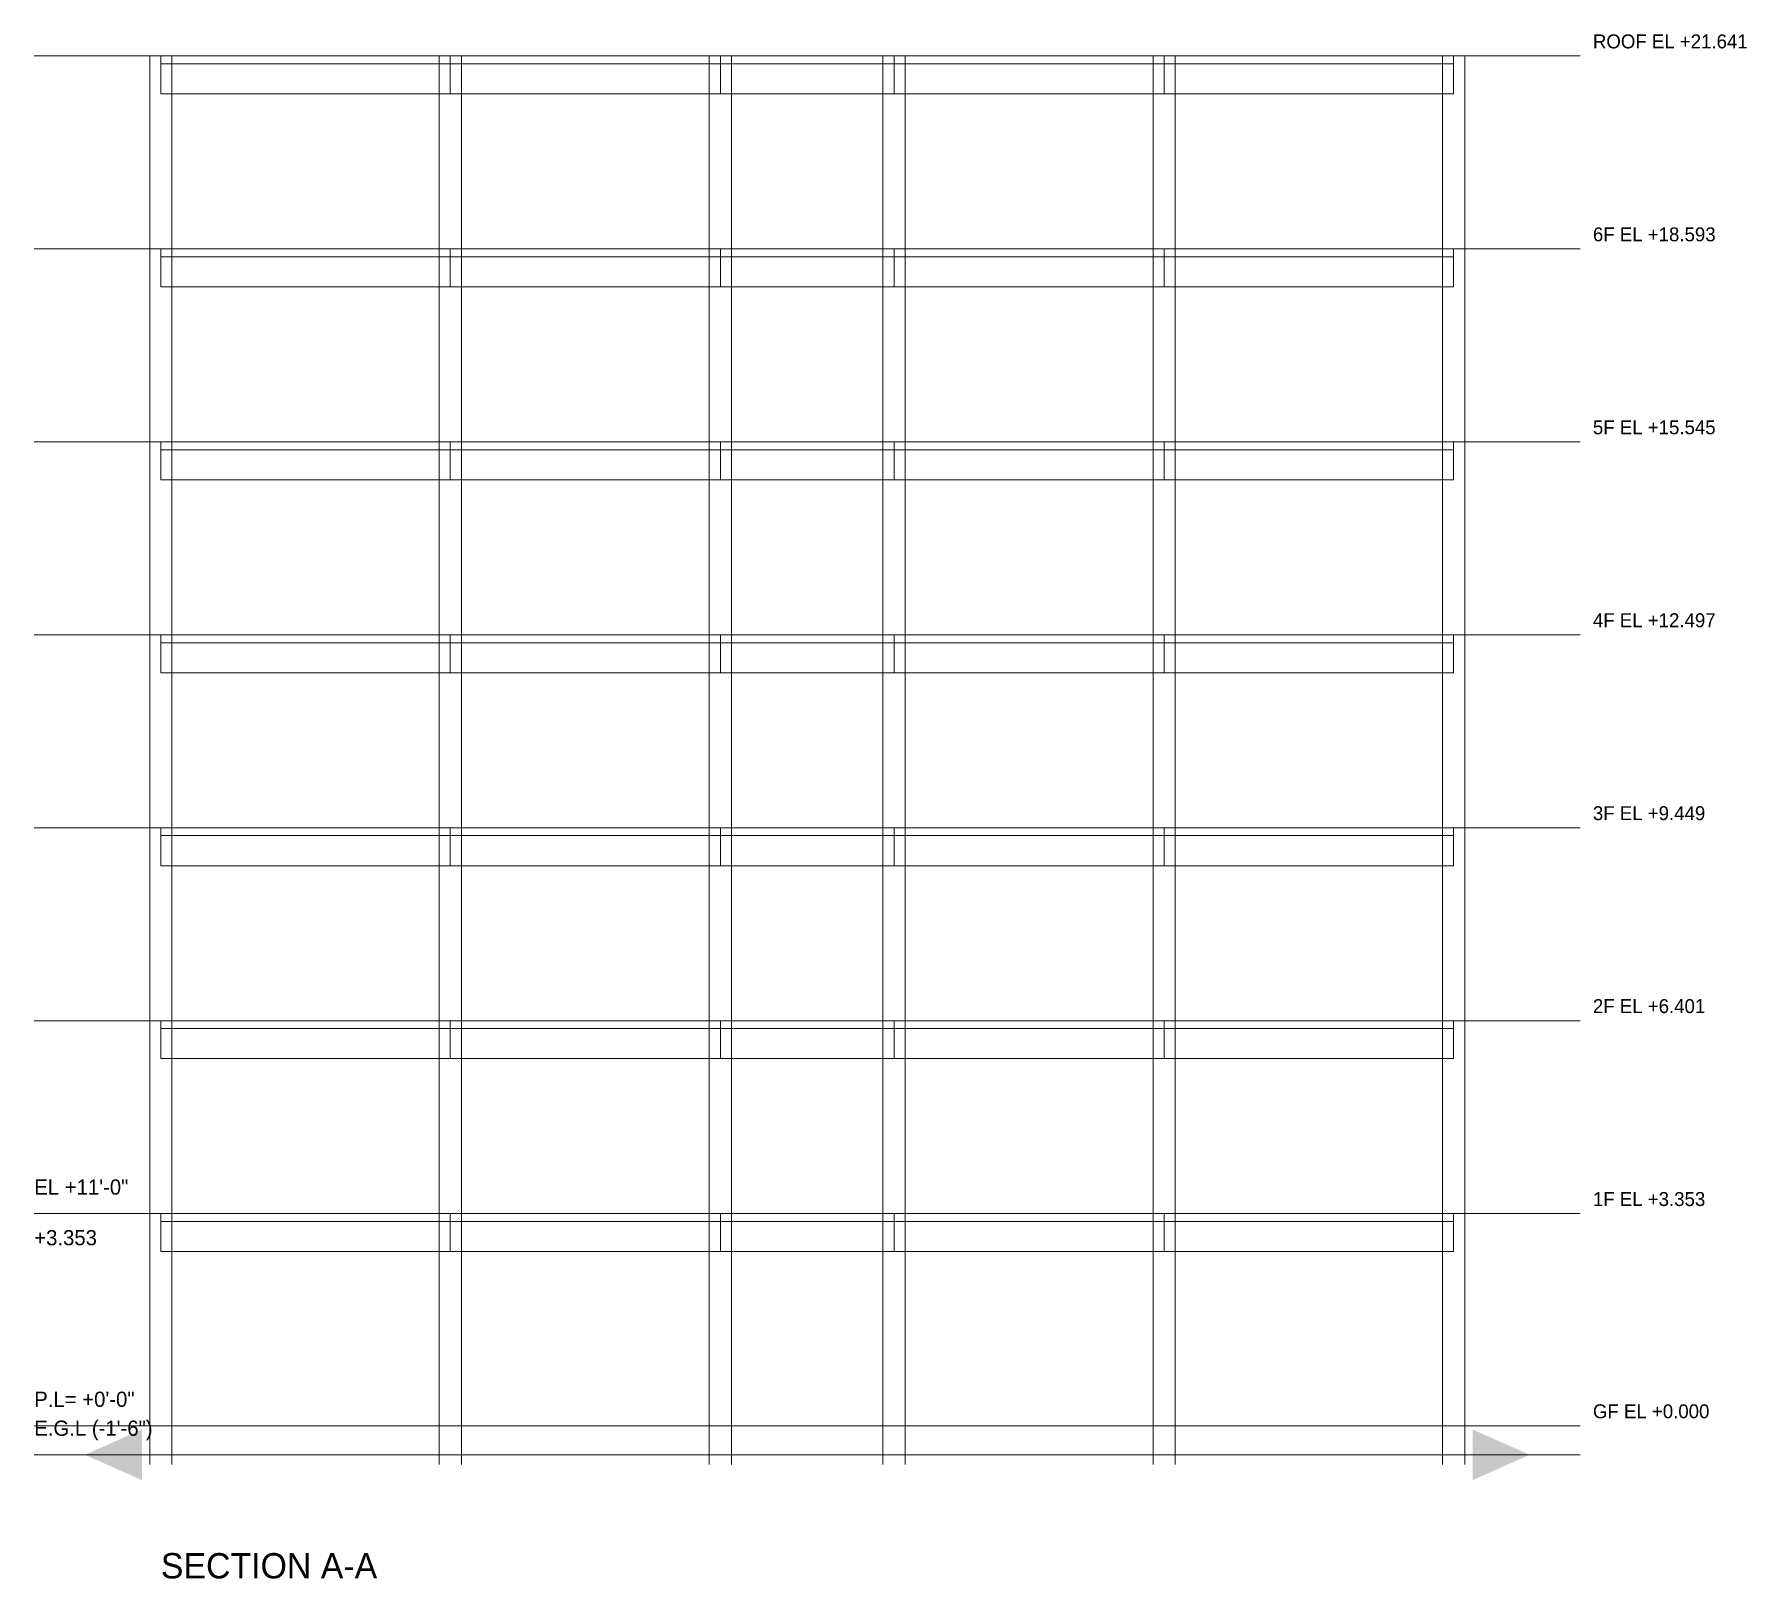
# Model space of a CAD drawing. Extents: x -3200 to 1422622, y -1410602 to 19050.
# Drawn here: x 598000 to 625052, y -1202415 to -1178016 of the extents above; entities that cross this region are included whole.
import ezdxf

# ---------------------------------------------------------------- set-up
doc = ezdxf.new("R2010")
doc.units = 0
for name, color, linetype, lineweight, plot in [('Arrow', 7, 'Continuous', 0, False), ('Beam Line', 4, 'Continuous', 0, False), ('Column', 1, 'Continuous', 0, False), ('Foundation', 3, 'Continuous', 0, False), ('Grid', 8, 'Continuous', 0, False), ('Slab', 5, 'Continuous', 0, False), ('Text-1', 7, 'Continuous', 0, False), ('Text-2', 7, 'Continuous', 0, False)]:
    doc.layers.add(name, color=color, linetype=linetype, lineweight=lineweight, plot=plot)

msp = doc.modelspace()

# ---------------------------------------------------------------- texts
at = {"layer": 'Text-1'}
for s, height, p in [('EL +11\'-0"', 240, (598000, -1196347)), ('+3.353', 240, (598000, -1197147)), ('P.L= +0\'-0"', 240, (598000, -1199700)), ('E.G.L (-1\'-6")', 240, (598000, -1200157)), ('SECTION A-A', 400, (600000, -1202410))]:
    msp.add_text(s, height=height, dxfattribs=at).set_placement(p)
at = {"layer": 'Text-2'}
for s, p in [('ROOF EL +21.641', (622622, -1178239)), ('6F EL +18.593', (622622, -1181287)), ('5F EL +15.545', (622622, -1184335)), ('4F EL +12.497', (622622, -1187383)), ('3F EL +9.449', (622622, -1190431)), ('2F EL +6.401', (622622, -1193479)), ('1F EL +3.353', (622622, -1196527)), ('GF EL +0.000', (622622, -1199880))]:
    msp.add_text(s, height=220, dxfattribs=at).set_placement(p)

# ---------------------------------------------------------------- linework, layer by layer
at = {"layer": 'Arrow'}
for points in [[(598800, -1200457), (599700, -1200057), (599700, -1200857)], [(621622, -1200457), (620722, -1200057), (620722, -1200857)]]:
    msp.add_solid(points, dxfattribs=at)
at = {"layer": 'Beam Line'}
for points in [[(600000, -1178959), (604572, -1178959), (604572, -1178359), (600000, -1178359)], [(604572, -1178959), (608839, -1178959), (608839, -1178359), (604572, -1178359)], [(608839, -1178959), (611582, -1178959), (611582, -1178359), (608839, -1178359)], [(611582, -1178959), (615850, -1178959), (615850, -1178359), (611582, -1178359)], [(615850, -1178959), (620422, -1178959), (620422, -1178359), (615850, -1178359)], [(600000, -1182007), (604572, -1182007), (604572, -1181407), (600000, -1181407)], [(604572, -1182007), (608839, -1182007), (608839, -1181407), (604572, -1181407)], [(608839, -1182007), (611582, -1182007), (611582, -1181407), (608839, -1181407)], [(611582, -1182007), (615850, -1182007), (615850, -1181407), (611582, -1181407)], [(615850, -1182007), (620422, -1182007), (620422, -1181407), (615850, -1181407)], [(600000, -1185055), (604572, -1185055), (604572, -1184455), (600000, -1184455)], [(604572, -1185055), (608839, -1185055), (608839, -1184455), (604572, -1184455)], [(608839, -1185055), (611582, -1185055), (611582, -1184455), (608839, -1184455)], [(611582, -1185055), (615850, -1185055), (615850, -1184455), (611582, -1184455)], [(615850, -1185055), (620422, -1185055), (620422, -1184455), (615850, -1184455)], [(600000, -1188103), (604572, -1188103), (604572, -1187503), (600000, -1187503)], [(604572, -1188103), (608839, -1188103), (608839, -1187503), (604572, -1187503)], [(608839, -1188103), (611582, -1188103), (611582, -1187503), (608839, -1187503)], [(611582, -1188103), (615850, -1188103), (615850, -1187503), (611582, -1187503)], [(615850, -1188103), (620422, -1188103), (620422, -1187503), (615850, -1187503)], [(600000, -1191151), (604572, -1191151), (604572, -1190551), (600000, -1190551)], [(604572, -1191151), (608839, -1191151), (608839, -1190551), (604572, -1190551)], [(608839, -1191151), (611582, -1191151), (611582, -1190551), (608839, -1190551)], [(611582, -1191151), (615850, -1191151), (615850, -1190551), (611582, -1190551)], [(615850, -1191151), (620422, -1191151), (620422, -1190551), (615850, -1190551)], [(600000, -1194199), (604572, -1194199), (604572, -1193599), (600000, -1193599)], [(604572, -1194199), (608839, -1194199), (608839, -1193599), (604572, -1193599)], [(608839, -1194199), (611582, -1194199), (611582, -1193599), (608839, -1193599)], [(611582, -1194199), (615850, -1194199), (615850, -1193599), (611582, -1193599)], [(615850, -1194199), (620422, -1194199), (620422, -1193599), (615850, -1193599)], [(600000, -1197247), (604572, -1197247), (604572, -1196647), (600000, -1196647)], [(604572, -1197247), (608839, -1197247), (608839, -1196647), (604572, -1196647)], [(608839, -1197247), (611582, -1197247), (611582, -1196647), (608839, -1196647)], [(611582, -1197247), (615850, -1197247), (615850, -1196647), (611582, -1196647)], [(615850, -1197247), (620422, -1197247), (620422, -1196647), (615850, -1196647)]]:
    msp.add_lwpolyline(points, close=True, dxfattribs=at)
at = {"layer": 'Column'}
for p, q in [((599825, -1200610), (599825, -1178359)), ((600175, -1200610), (600175, -1178359)), ((604397, -1200610), (604397, -1178359)), ((604747, -1200610), (604747, -1178359)), ((608664, -1200610), (608664, -1178359)), ((609014, -1200610), (609014, -1178359)), ((611407, -1200610), (611407, -1178359)), ((611757, -1200610), (611757, -1178359)), ((615675, -1200610), (615675, -1178359)), ((616025, -1200610), (616025, -1178359)), ((620247, -1200610), (620247, -1178359)), ((620597, -1200610), (620597, -1178359))]:
    msp.add_line(p, q, dxfattribs=at)
at = {"layer": 'Foundation'}
msp.add_line((598000, -1200457), (622422, -1200457), dxfattribs=at)
at = {"layer": 'Grid'}
for p, q in [((598000, -1178359), (622422, -1178359)), ((598000, -1181407), (622422, -1181407)), ((598000, -1184455), (622422, -1184455)), ((598000, -1187503), (622422, -1187503)), ((598000, -1190551), (622422, -1190551)), ((598000, -1193599), (622422, -1193599)), ((598000, -1196647), (622422, -1196647)), ((598000, -1200000), (622422, -1200000))]:
    msp.add_line(p, q, dxfattribs=at)
at = {"layer": 'Slab'}
for p, q in [((600000, -1178484), (620422, -1178484)), ((600000, -1181532), (620422, -1181532)), ((600000, -1184580), (620422, -1184580)), ((600000, -1187628), (620422, -1187628)), ((600000, -1190676), (620422, -1190676)), ((600000, -1193724), (620422, -1193724)), ((600000, -1196772), (620422, -1196772))]:
    msp.add_line(p, q, dxfattribs=at)

msp.set_redraw_order([(e.dxf.handle, doc.entitydb.next_handle()) for e in msp.query("TEXT MTEXT ATTDEF DIMENSION ARC_DIMENSION")])  # texts and dimensions are drawn at this point

doc.saveas('drawing.dxf')
